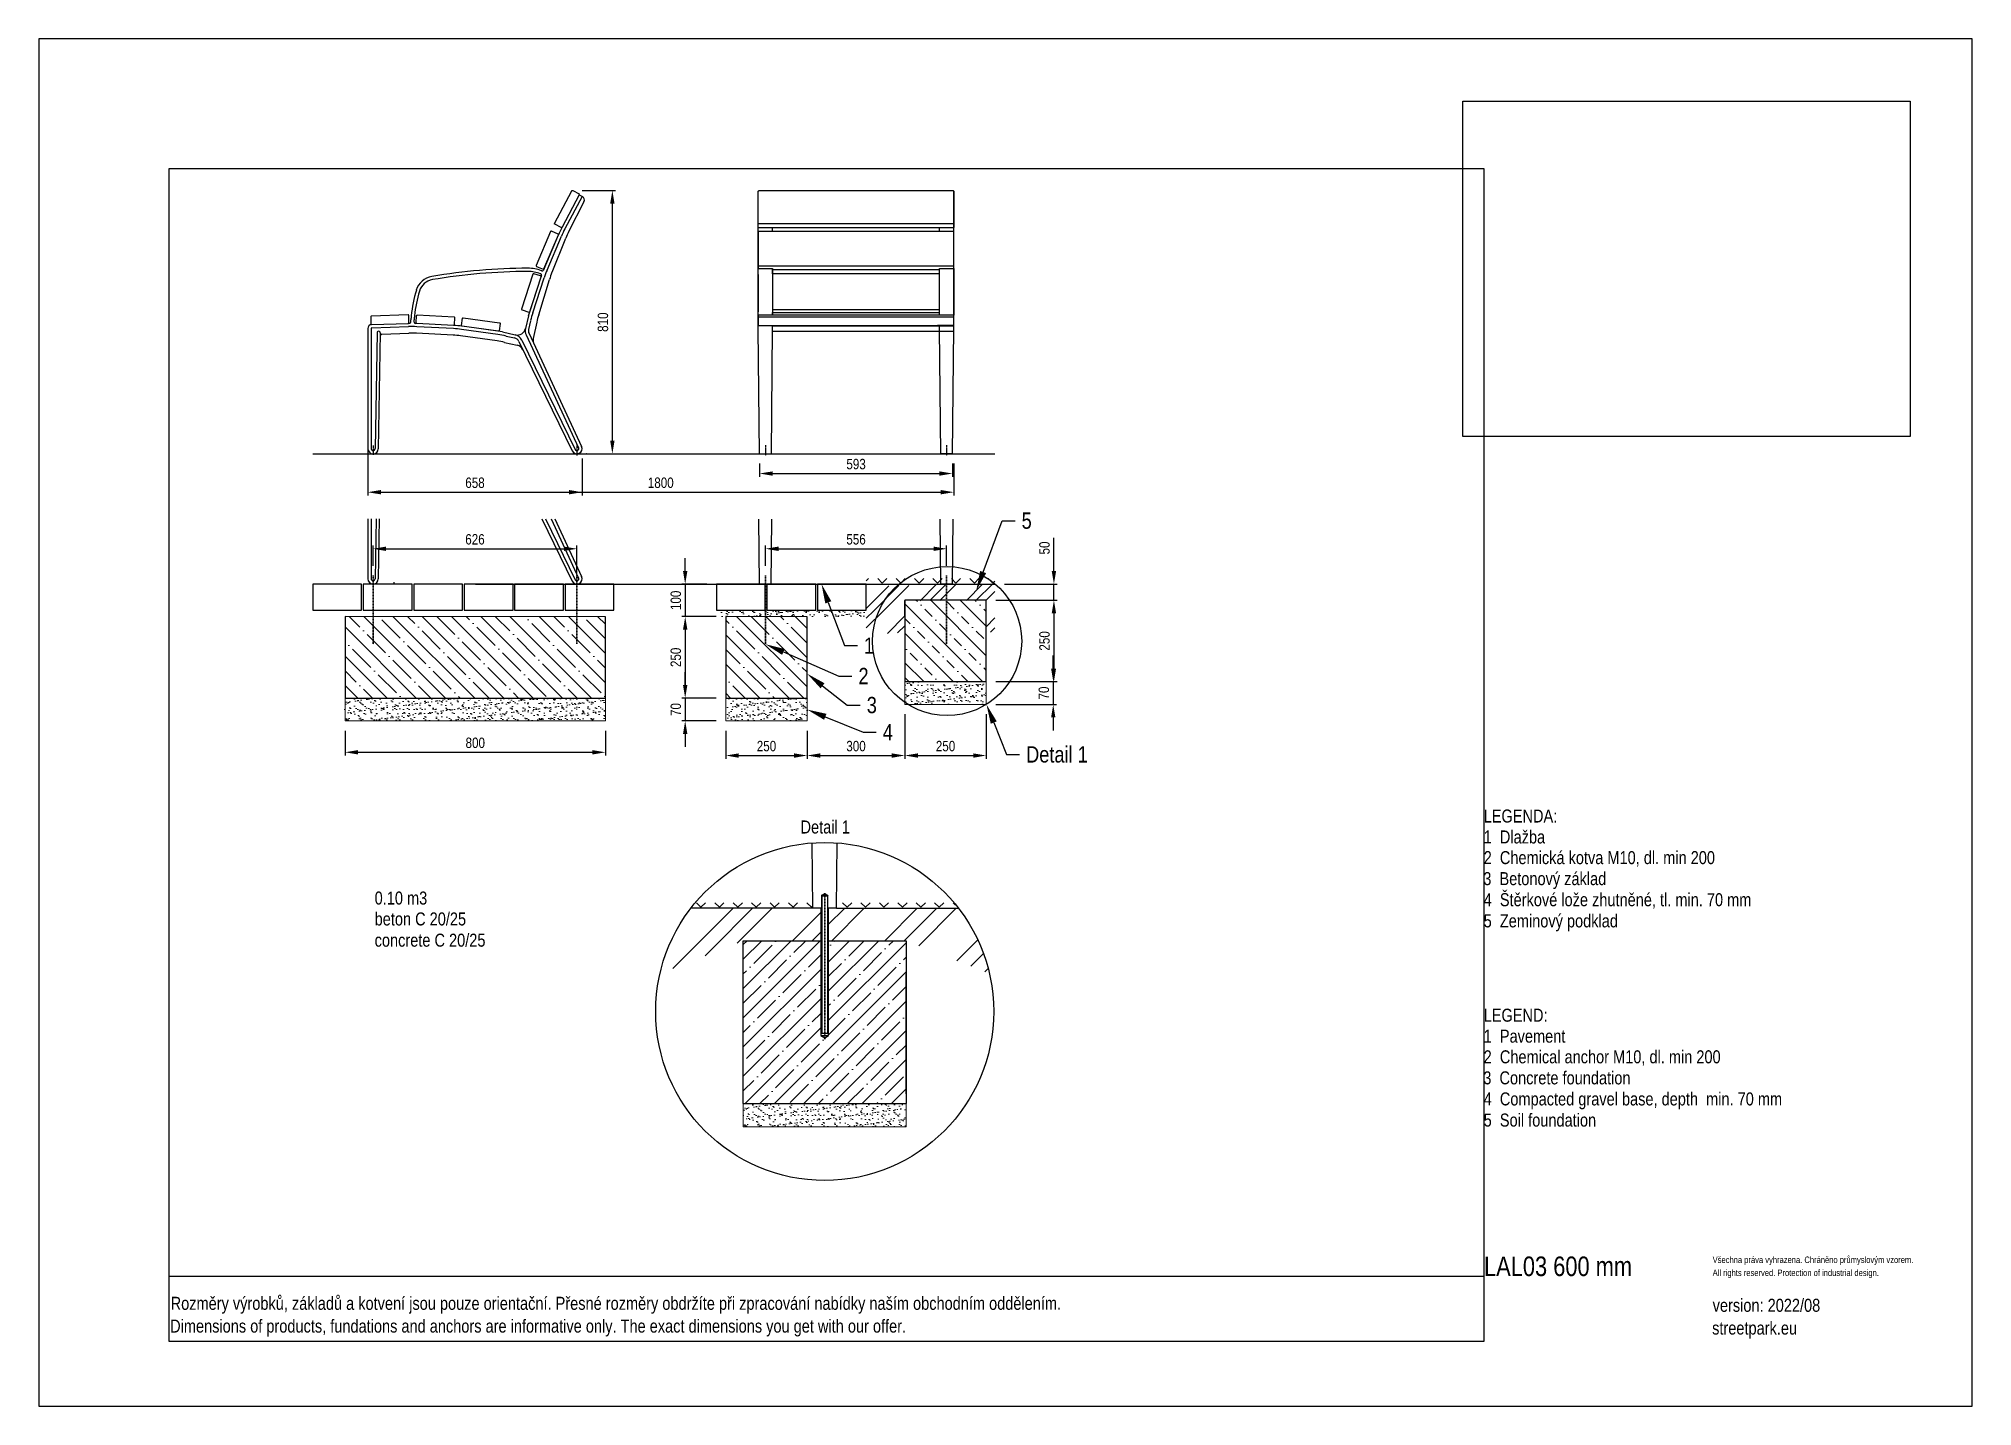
# Model space of a CAD drawing. Header units: millimetres. Extents: x 11004 to 16944, y 3085 to 7285.
import ezdxf
from ezdxf import colors
from ezdxf.entities.mleader import LeaderData, LeaderLine
from ezdxf.lldxf.tags import DXFTag
from ezdxf.math import Vec2, Vec3

# ---------------------------------------------------------------- set-up
doc = ezdxf.new("R2010")
doc.units = ezdxf.units.MM
doc.header["$LTSCALE"] = 0.3
doc.linetypes.add('DashDot', pattern=[15, 9, -3, 0, -3])
doc.layers.add('Nekreslit', color=6, linetype='Continuous', plot=False)
doc.layers.add('SRAFY', color=251, linetype='Continuous', lineweight=13)
doc.styles.add('SEACAD_Arial', font='arial.ttf', dxfattribs={"width": 0.8})
tags = doc.linetypes.add('HIDDEN2', pattern=[4.7625, 3.175, -1.5875]).pattern_tags.tags
tags[6:7] = [DXFTag(74, 4), DXFTag(75, 0), DXFTag(340, '0'), DXFTag(46, 0.0), DXFTag(50, 0.0), DXFTag(44, 0.0), DXFTag(45, 0.0)]
tags[4:5] = [DXFTag(74, 4), DXFTag(75, 0), DXFTag(340, '0'), DXFTag(46, 0.0), DXFTag(50, 0.0), DXFTag(44, 0.0), DXFTag(45, 0.0)]
doc.dimstyles.new('ISO-25', dxfattribs={"dimtxt": 1.6, "dimasz": 2, "dimexe": 0.5, "dimexo": 1.5, "dimtad": 1, "dimdec": 0, "dimtxsty": 'SEACAD_Arial', "dimcen": 2, "dimadec": 0, "dimazin": 0, "dimtfac": 1, "dimtdec": 0, "dimtmove": 0, "dimatfit": 3, "dimfxl": 1, "dimarcsym": 0})
picture_1 = doc.add_image_def('image1.jpg', size_in_pixel=(1600, 1200))

msp = doc.modelspace()

# ---------------------------------------------------------------- texts
at = {"style": 'SEACAD_Arial', "width": 0.8}
for s, height, p in [('LEGENDA:', 40, (15443.3, 4878.1)), ('1  Dlažba', 40, (15443.3, 4813.8)), ('2  Chemická kotva M10, dl. min 200', 40, (15443.3, 4750.3)), ('3  Betonový základ', 40, (15442.2, 4685.8)), ('0.10 m3', 40, (12036.5, 4626.2)), ('4  Štěrkové lože zhutněné, tl. min. 70 mm', 40, (15443.3, 4621.1)), ('beton C 20/25', 40, (12036.5, 4562)), ('5  Zeminový podklad', 40, (15443.3, 4556.1)), ('concrete C 20/25', 40, (12036.5, 4496.8)), ('LEGEND:', 40, (15443.3, 4266.4)), ('1  Pavement', 40, (15443.3, 4202.1)), ('2  Chemical anchor M10, dl. min 200', 40, (15443.3, 4138.6)), ('3  Concrete foundation', 40, (15442.2, 4074)), ('4  Compacted gravel base, depth  min. 70 mm', 40, (15443.3, 4009.3)), ('5  Soil foundation', 40, (15443.3, 3944.3)), ('LAL03 600 mm ', 60, (15444.4, 3485.3)), ('Všechna práva vyhrazena. Chráněno průmyslovým vzorem.', 20, (16146.7, 3525.3)), ('All rights reserved. Protection of industrial design.', 20, (16146.7, 3485.3)), ('Rozměry výrobků, základů a kotvení jsou pouze orientační. Přesné rozměry obdržíte při zpracování nabídky naším obchodním oddělením.', 39.9982, (11409.8, 3381.6)), ('version: 2022/08', 40, (16146.7, 3375.5)), ('Dimensions of products, fundations and anchors are informative only. The exact dimensions you get with our offer.', 39.9982, (11408.2, 3311.7)), ('streetpark.eu', 40, (16145.1, 3305.6))]:
    msp.add_text(s, height=height, dxfattribs=at).set_placement(p)
at = {"insert": (13344.8, 4884.4), "char_height": 40, "attachment_point": 1, "style": 'SEACAD_Arial'}
msp.add_mtext_dynamic_manual_height_columns('Detail 1', width=226.121, gutter_width=200, heights=[0], dxfattribs=at)

# ---------------------------------------------------------------- blocks, each defined once
blk = doc.blocks.new('*D135')
at = {"color": 0, "lineweight": -2, "transparency": 16777216}
for p, q in [((12031.6, 5666.5), (12031.6, 5728.8)), ((12071.6, 5718.8), (12617.7, 5718.8)), ((12657.7, 5640.4), (12657.7, 5728.8))]:
    blk.add_line(p, q, dxfattribs=at)
at = {"color": 0, "transparency": 16777216}
for points in [[(12071.6, 5725.5), (12071.6, 5712.1), (12031.6, 5718.8)], [(12617.7, 5725.5), (12617.7, 5712.1), (12657.7, 5718.8)]]:
    blk.add_solid(points, dxfattribs=at)
at = {"layer": 'Defpoints', "color": 0, "transparency": 16777216}
for p in [(12657.7, 5718.8), (12031.6, 5636.5), (12657.7, 5610.4)]:
    blk.add_point(p, dxfattribs=at)
at = {"color": 0, "transparency": 16777216, "insert": (12344.7, 5747.6), "char_height": 32, "attachment_point": 5, "style": 'SEACAD_Arial'}
blk.add_mtext('626', dxfattribs=at)
blk = doc.blocks.new('*D136')
at = {"color": 0, "lineweight": -2, "transparency": 16777216}
for p, q in [((11945.6, 5160.1), (11945.6, 5083.8)), ((12745.6, 5160.1), (12745.6, 5083.8)), ((11985.6, 5093.8), (12705.6, 5093.8))]:
    blk.add_line(p, q, dxfattribs=at)
at = {"color": 0, "transparency": 16777216}
for points in [[(11985.6, 5100.5), (11985.6, 5087.1), (11945.6, 5093.8)], [(12705.6, 5100.5), (12705.6, 5087.1), (12745.6, 5093.8)]]:
    blk.add_solid(points, dxfattribs=at)
at = {"layer": 'Defpoints', "color": 0, "transparency": 16777216}
for p in [(11945.6, 5190.1), (12745.6, 5190.1), (12745.6, 5093.8)]:
    blk.add_point(p, dxfattribs=at)
at = {"color": 0, "transparency": 16777216, "insert": (12345.6, 5122.7), "char_height": 32, "attachment_point": 5, "style": 'SEACAD_Arial'}
blk.add_mtext('800', dxfattribs=at)
blk = doc.blocks.new('*D128')
at = {"color": 0, "lineweight": -2, "transparency": 16777216}
for p, q in [((12015.6, 6036.4), (12015.6, 5882.5)), ((12673.7, 5996.4), (12673.7, 5882.5)), ((12055.6, 5892.5), (12633.7, 5892.5))]:
    blk.add_line(p, q, dxfattribs=at)
at = {"color": 0, "transparency": 16777216}
for points in [[(12055.6, 5899.2), (12055.6, 5885.9), (12015.6, 5892.5)], [(12633.7, 5899.2), (12633.7, 5885.9), (12673.7, 5892.5)]]:
    blk.add_solid(points, dxfattribs=at)
at = {"layer": 'Defpoints', "color": 0, "transparency": 16777216}
for p in [(12015.6, 6066.4), (12673.7, 6026.4), (12673.7, 5892.5)]:
    blk.add_point(p, dxfattribs=at)
at = {"color": 0, "transparency": 16777216, "insert": (12344.7, 5921.4), "char_height": 32, "attachment_point": 5, "style": 'SEACAD_Arial'}
blk.add_mtext('658', dxfattribs=at)
blk = doc.blocks.new('*D137')
at = {"color": 0, "lineweight": -2, "transparency": 16777216}
for p, q in [((13237.1, 5666.5), (13237.1, 5728.8)), ((13277.1, 5718.8), (13753.5, 5718.8)), ((13793.5, 5666.5), (13793.5, 5728.8))]:
    blk.add_line(p, q, dxfattribs=at)
at = {"color": 0, "transparency": 16777216}
for points in [[(13277.1, 5725.5), (13277.1, 5712.1), (13237.1, 5718.8)], [(13753.5, 5725.5), (13753.5, 5712.1), (13793.5, 5718.8)]]:
    blk.add_solid(points, dxfattribs=at)
at = {"layer": 'Defpoints', "color": 0, "transparency": 16777216}
for p in [(13793.5, 5718.8), (13237.1, 5636.5), (13793.5, 5636.5)]:
    blk.add_point(p, dxfattribs=at)
at = {"color": 0, "transparency": 16777216, "insert": (13515.3, 5747.6), "char_height": 32, "attachment_point": 5, "style": 'SEACAD_Arial'}
blk.add_mtext('556', dxfattribs=at)
blk = doc.blocks.new('*D138')
at = {"color": 0, "lineweight": -2, "transparency": 16777216}
for p, q in [((13947.2, 5560.8), (14133.1, 5560.8)), ((14123.1, 5520.8), (14123.1, 5350.8)), ((13945.1, 5310.8), (14133.1, 5310.8))]:
    blk.add_line(p, q, dxfattribs=at)
at = {"color": 0, "transparency": 16777216}
for points in [[(14116.4, 5520.8), (14129.8, 5520.8), (14123.1, 5560.8)], [(14116.4, 5350.8), (14129.8, 5350.8), (14123.1, 5310.8)]]:
    blk.add_solid(points, dxfattribs=at)
at = {"layer": 'Defpoints', "color": 0, "transparency": 16777216}
for p in [(13917.2, 5560.8), (13915.1, 5310.8), (14123.1, 5310.8)]:
    blk.add_point(p, dxfattribs=at)
at = {"color": 0, "transparency": 16777216, "insert": (14094.3, 5435.8), "char_height": 32, "attachment_point": 5, "rotation": 90, "style": 'SEACAD_Arial'}
blk.add_mtext('250', dxfattribs=at)
blk = doc.blocks.new('*D139')
at = {"color": 0, "lineweight": -2, "transparency": 16777216}
for p, q in [((14121.1, 5350.8), (14121.1, 5390.8)), ((13945.1, 5310.8), (14131.1, 5310.8)), ((14121.1, 5310.8), (14121.1, 5240.8)), ((13945.1, 5240.8), (14131.1, 5240.8)), ((14121.1, 5200.8), (14121.1, 5160.8))]:
    blk.add_line(p, q, dxfattribs=at)
at = {"color": 0, "transparency": 16777216}
for points in [[(14114.4, 5350.8), (14127.8, 5350.8), (14121.1, 5310.8)], [(14114.4, 5200.8), (14127.8, 5200.8), (14121.1, 5240.8)]]:
    blk.add_solid(points, dxfattribs=at)
at = {"layer": 'Defpoints', "color": 0, "transparency": 16777216}
for p in [(13915.1, 5310.8), (13915.1, 5240.8), (14121.1, 5240.8)]:
    blk.add_point(p, dxfattribs=at)
at = {"color": 0, "transparency": 16777216, "insert": (14092.3, 5275.8), "char_height": 32, "attachment_point": 5, "rotation": 90, "style": 'SEACAD_Arial'}
blk.add_mtext('70', dxfattribs=at)
blk = doc.blocks.new('*D140')
at = {"color": 0, "lineweight": -2, "transparency": 16777216}
for p, q in [((13115.2, 5160.1), (13115.2, 5073.8)), ((13365.2, 5160.1), (13365.2, 5073.8)), ((13155.2, 5083.8), (13325.2, 5083.8))]:
    blk.add_line(p, q, dxfattribs=at)
at = {"color": 0, "transparency": 16777216}
for points in [[(13155.2, 5090.5), (13155.2, 5077.1), (13115.2, 5083.8)], [(13325.2, 5090.5), (13325.2, 5077.1), (13365.2, 5083.8)]]:
    blk.add_solid(points, dxfattribs=at)
at = {"layer": 'Defpoints', "color": 0, "transparency": 16777216}
for p in [(13115.2, 5190.1), (13365.2, 5190.1), (13365.2, 5083.8)]:
    blk.add_point(p, dxfattribs=at)
at = {"color": 0, "transparency": 16777216, "insert": (13240.2, 5112.7), "char_height": 32, "attachment_point": 5, "style": 'SEACAD_Arial'}
blk.add_mtext('250', dxfattribs=at)
blk = doc.blocks.new('*D141')
at = {"color": 0, "lineweight": -2, "transparency": 16777216}
for p, q in [((13915.1, 5210.8), (13915.1, 5073.8)), ((13665.2, 5160.1), (13665.2, 5073.8)), ((13705.2, 5083.8), (13875.1, 5083.8))]:
    blk.add_line(p, q, dxfattribs=at)
at = {"color": 0, "transparency": 16777216}
for points in [[(13705.2, 5090.5), (13705.2, 5077.1), (13665.2, 5083.8)], [(13875.1, 5090.5), (13875.1, 5077.1), (13915.1, 5083.8)]]:
    blk.add_solid(points, dxfattribs=at)
at = {"layer": 'Defpoints', "color": 0, "transparency": 16777216}
for p in [(13915.1, 5240.8), (13665.2, 5190.1), (13915.1, 5083.8)]:
    blk.add_point(p, dxfattribs=at)
at = {"color": 0, "transparency": 16777216, "insert": (13790.2, 5112.7), "char_height": 32, "attachment_point": 5, "style": 'SEACAD_Arial'}
blk.add_mtext('250', dxfattribs=at)
blk = doc.blocks.new('*D142')
at = {"color": 0, "lineweight": -2, "transparency": 16777216}
for p, q in [((13665.2, 5210.8), (13665.2, 5073.8)), ((13365.2, 5160.1), (13365.2, 5073.8)), ((13405.2, 5083.8), (13625.2, 5083.8))]:
    blk.add_line(p, q, dxfattribs=at)
at = {"color": 0, "transparency": 16777216}
for points in [[(13405.2, 5090.5), (13405.2, 5077.1), (13365.2, 5083.8)], [(13625.2, 5090.5), (13625.2, 5077.1), (13665.2, 5083.8)]]:
    blk.add_solid(points, dxfattribs=at)
at = {"layer": 'Defpoints', "color": 0, "transparency": 16777216}
for p in [(13665.2, 5240.8), (13365.2, 5190.1), (13665.2, 5083.8)]:
    blk.add_point(p, dxfattribs=at)
at = {"color": 0, "transparency": 16777216, "insert": (13515.2, 5112.7), "char_height": 32, "attachment_point": 5, "style": 'SEACAD_Arial'}
blk.add_mtext('300', dxfattribs=at)
blk = doc.blocks.new('*D143')
at = {"color": 0, "lineweight": -2, "transparency": 16777216}
for p, q in [((14123.1, 5650.4), (14123.1, 5752)), ((13971.6, 5610.4), (14133.1, 5610.4)), ((14123.1, 5560.8), (14123.1, 5610.4)), ((13945.2, 5560.8), (14133.1, 5560.8)), ((14123.1, 5520.8), (14123.1, 5480.8))]:
    blk.add_line(p, q, dxfattribs=at)
at = {"color": 0, "transparency": 16777216}
for points in [[(14116.4, 5650.4), (14129.8, 5650.4), (14123.1, 5610.4)], [(14116.4, 5520.8), (14129.8, 5520.8), (14123.1, 5560.8)]]:
    blk.add_solid(points, dxfattribs=at)
at = {"layer": 'Defpoints', "color": 0, "transparency": 16777216}
for p in [(13941.6, 5610.4), (14123.1, 5610.4), (13915.2, 5560.8)]:
    blk.add_point(p, dxfattribs=at)
at = {"color": 0, "transparency": 16777216, "insert": (14094.3, 5721.2), "char_height": 32, "attachment_point": 5, "rotation": 90, "style": 'SEACAD_Arial'}
blk.add_mtext('50', dxfattribs=at)
blk = doc.blocks.new('*D144')
at = {"color": 0, "lineweight": -2, "transparency": 16777216}
for p, q in [((12015.1, 5980.4), (12015.1, 5882.5)), ((13815.6, 5980.4), (13815.6, 5882.5)), ((12055.1, 5892.5), (13775.6, 5892.5))]:
    blk.add_line(p, q, dxfattribs=at)
at = {"color": 0, "transparency": 16777216}
for points in [[(12055.1, 5899.2), (12055.1, 5885.9), (12015.1, 5892.5)], [(13775.6, 5899.2), (13775.6, 5885.9), (13815.6, 5892.5)]]:
    blk.add_solid(points, dxfattribs=at)
at = {"layer": 'Defpoints', "color": 0, "transparency": 16777216}
for p in [(12015.1, 6010.4), (13815.6, 6010.4), (13815.6, 5892.5)]:
    blk.add_point(p, dxfattribs=at)
at = {"color": 0, "transparency": 16777216, "insert": (12915.4, 5921.4), "char_height": 32, "attachment_point": 5, "style": 'SEACAD_Arial'}
blk.add_mtext('1800', dxfattribs=at)
blk = doc.blocks.new('*D170')
at = {"color": 0, "lineweight": -2, "transparency": 16777216}
for p, q in [((12673.9, 6819), (12776.8, 6819)), ((12766.8, 6050.4), (12766.8, 6779)), ((12687.6, 6010.4), (12776.8, 6010.4))]:
    blk.add_line(p, q, dxfattribs=at)
at = {"color": 0, "transparency": 16777216}
for points in [[(12760.1, 6779), (12773.4, 6779), (12766.8, 6819)], [(12760.1, 6050.4), (12773.4, 6050.4), (12766.8, 6010.4)]]:
    blk.add_solid(points, dxfattribs=at)
at = {"layer": 'Defpoints', "color": 0, "transparency": 16777216}
for p in [(12643.9, 6819), (12766.8, 6819), (12657.6, 6010.4)]:
    blk.add_point(p, dxfattribs=at)
at = {"color": 0, "transparency": 16777216, "insert": (12737.9, 6414.7), "char_height": 32, "attachment_point": 5, "rotation": 90, "style": 'SEACAD_Arial'}
blk.add_mtext('810', dxfattribs=at)
blk = doc.blocks.new('*D171')
at = {"color": 0, "lineweight": -2, "transparency": 16777216}
for p, q in [((13219.1, 5980.4), (13219.1, 5939.9)), ((13259.1, 5949.9), (13771.6, 5949.9)), ((13811.6, 5980.4), (13811.6, 5939.9))]:
    blk.add_line(p, q, dxfattribs=at)
at = {"color": 0, "transparency": 16777216}
for points in [[(13259.1, 5956.5), (13259.1, 5943.2), (13219.1, 5949.9)], [(13771.6, 5956.5), (13771.6, 5943.2), (13811.6, 5949.9)]]:
    blk.add_solid(points, dxfattribs=at)
at = {"layer": 'Defpoints', "color": 0, "transparency": 16777216}
for p in [(13219.1, 6010.4), (13811.6, 6010.4), (13811.6, 5949.9)]:
    blk.add_point(p, dxfattribs=at)
at = {"color": 0, "transparency": 16777216, "insert": (13515.4, 5978.7), "char_height": 32, "attachment_point": 5, "style": 'SEACAD_Arial'}
blk.add_mtext('593', dxfattribs=at)
blk = doc.blocks.new('*D172')
at = {"color": 0, "lineweight": -2, "transparency": 16777216}
for p, q in [((12990.5, 5650.4), (12990.5, 5690.4)), ((13056.6, 5610.4), (12980.5, 5610.4)), ((12990.5, 5610.4), (12990.5, 5510.4)), ((13085.2, 5510.4), (12980.5, 5510.4)), ((12990.5, 5470.4), (12990.5, 5430.4))]:
    blk.add_line(p, q, dxfattribs=at)
at = {"color": 0, "transparency": 16777216}
for points in [[(12983.8, 5650.4), (12997.2, 5650.4), (12990.5, 5610.4)], [(12983.8, 5470.4), (12997.2, 5470.4), (12990.5, 5510.4)]]:
    blk.add_solid(points, dxfattribs=at)
at = {"layer": 'Defpoints', "color": 0, "transparency": 16777216}
for p in [(13086.6, 5610.4), (12990.5, 5510.4), (13115.2, 5510.4)]:
    blk.add_point(p, dxfattribs=at)
at = {"color": 0, "transparency": 16777216, "insert": (12961.7, 5560.4), "char_height": 32, "attachment_point": 5, "rotation": 90, "style": 'SEACAD_Arial'}
blk.add_mtext('100', dxfattribs=at)
blk = doc.blocks.new('*D173')
at = {"color": 0, "lineweight": -2, "transparency": 16777216}
for p, q in [((13085.2, 5510.4), (12980.5, 5510.4)), ((12990.5, 5470.4), (12990.5, 5300.1)), ((13085.2, 5260.1), (12980.5, 5260.1))]:
    blk.add_line(p, q, dxfattribs=at)
at = {"color": 0, "transparency": 16777216}
for points in [[(12983.8, 5470.4), (12997.2, 5470.4), (12990.5, 5510.4)], [(12983.8, 5300.1), (12997.2, 5300.1), (12990.5, 5260.1)]]:
    blk.add_solid(points, dxfattribs=at)
at = {"layer": 'Defpoints', "color": 0, "transparency": 16777216}
for p in [(13115.2, 5510.4), (12990.5, 5260.1), (13115.2, 5260.1)]:
    blk.add_point(p, dxfattribs=at)
at = {"color": 0, "transparency": 16777216, "insert": (12961.7, 5385.3), "char_height": 32, "attachment_point": 5, "rotation": 90, "style": 'SEACAD_Arial'}
blk.add_mtext('250', dxfattribs=at)
blk = doc.blocks.new('*D174')
at = {"color": 0, "lineweight": -2, "transparency": 16777216}
for p, q in [((12990.5, 5300.1), (12990.5, 5340.1)), ((13085.2, 5260.1), (12980.5, 5260.1)), ((12990.5, 5260.1), (12990.5, 5190.1)), ((13085.2, 5190.1), (12980.5, 5190.1)), ((12990.5, 5150.1), (12990.5, 5110.1))]:
    blk.add_line(p, q, dxfattribs=at)
at = {"color": 0, "transparency": 16777216}
for points in [[(12983.8, 5300.1), (12997.2, 5300.1), (12990.5, 5260.1)], [(12983.8, 5150.1), (12997.2, 5150.1), (12990.5, 5190.1)]]:
    blk.add_solid(points, dxfattribs=at)
at = {"layer": 'Defpoints', "color": 0, "transparency": 16777216}
for p in [(13115.2, 5260.1), (12990.5, 5190.1), (13115.2, 5190.1)]:
    blk.add_point(p, dxfattribs=at)
at = {"color": 0, "transparency": 16777216, "insert": (12961.7, 5225.1), "char_height": 32, "attachment_point": 5, "rotation": 90, "style": 'SEACAD_Arial'}
blk.add_mtext('70', dxfattribs=at)

# ---------------------------------------------------------------- dimensions: what is measured, and where the dimension line sits
for base, p1, p2, override, picture, middle in [((12766.8, 6819), (12657.6, 6010.4), (12643.9, 6819), {"dimrnd": 10}, '*D170', (12737.9, 6414.7)), ((14123.1, 5310.8), (13917.2, 5560.8), (13915.1, 5310.8), {"dimscale": 0}, '*D138', (14094.3, 5435.8)), ((14121.1, 5240.8), (13915.1, 5310.8), (13915.1, 5240.8), {"dimscale": 0, "dimtmove": 1}, '*D139', (14092.3, 5275.8))]:
    dim = msp.add_linear_dim(base=base, p1=p1, p2=p2, angle=90, dimstyle='ISO-25', override=override)
    dim.commit()
    dim.dimension.update_dxf_attribs({"geometry": picture, "text_midpoint": middle})
for base, p1, p2, picture, middle in [((12673.7, 5892.5), (12015.6, 6066.4), (12673.7, 6026.4), '*D128', (12344.7, 5921.4)), ((13811.6426, 5949.8696), (13219.1253, 6010.4477), (13811.6426, 6010.4477), '*D171', (13515.3839, 5978.7189))]:
    dim = msp.add_linear_dim(base=base, p1=p1, p2=p2, dimstyle='ISO-25')
    dim.commit()
    dim.dimension.update_dxf_attribs({"geometry": picture, "text_midpoint": middle})
for base, p1, p2, override, picture, middle in [((13815.6426, 5892.5289), (12015.1253, 6010.4477), (13815.6426, 6010.4477), {"dimrnd": 10}, '*D144', (12915.3839, 5921.3672)), ((12657.7, 5718.8), (12031.6, 5636.5), (12657.7, 5610.4), {"dimscale": 0}, '*D135', (12344.7, 5747.6)), ((13793.5, 5718.8), (13237.1, 5636.5), (13793.5, 5636.5), {"dimscale": 0}, '*D137', (13515.3, 5747.6)), ((13665.2, 5083.8), (13365.2, 5190.1), (13665.2, 5240.8), {"dimscale": 0, "dimtix": 0, "dimtofl": 1, "dimtmove": 0, "dimatfit": 3}, '*D142', (13515.2, 5112.7)), ((13915.1, 5083.8), (13665.2, 5190.1), (13915.1, 5240.8), {"dimscale": 0, "dimtix": 0, "dimtofl": 1, "dimtmove": 0, "dimatfit": 3}, '*D141', (13790.2, 5112.7)), ((12745.6, 5093.8), (11945.6, 5190.1), (12745.6, 5190.1), {"dimscale": 0, "dimtix": 0, "dimtofl": 1, "dimtmove": 0, "dimatfit": 3}, '*D136', (12345.6, 5122.7)), ((13365.2, 5083.8), (13115.2, 5190.1), (13365.2, 5190.1), {"dimscale": 0, "dimtix": 0, "dimtofl": 1, "dimtmove": 0, "dimatfit": 3}, '*D140', (13240.2, 5112.7))]:
    dim = msp.add_linear_dim(base=base, p1=p1, p2=p2, dimstyle='ISO-25', override=override)
    dim.commit()
    dim.dimension.update_dxf_attribs({"geometry": picture, "text_midpoint": middle})
for base, p1, p2, picture, middle in [((14123.1, 5610.4), (13915.2, 5560.8), (13941.6, 5610.4), '*D143', (14094.3, 5721.2)), ((12990.5, 5510.4), (13086.6, 5610.4), (13115.2, 5510.4), '*D172', (12961.7, 5560.4)), ((12990.5, 5260.1), (13115.2, 5510.4), (13115.2, 5260.1), '*D173', (12961.7, 5385.3)), ((12990.5, 5190.1), (13115.2, 5260.1), (13115.2, 5190.1), '*D174', (12961.7, 5225.1))]:
    dim = msp.add_linear_dim(base=base, p1=p1, p2=p2, angle=90, dimstyle='ISO-25')
    dim.commit()
    dim.dimension.update_dxf_attribs({"geometry": picture, "text_midpoint": middle})

# ---------------------------------------------------------------- hatches: boundary and pattern name
at = {"layer": 'SRAFY'}
h = msp.add_hatch(dxfattribs=at)
h.set_pattern_fill('TERACO', color=256, scale=20)
h.set_pattern_definition([(45, (6751.175, 295.79), (-28.28427, 28.28427), [20, -20]), (135, (6807.744, 295.79), (-28.28427, -28.28427), [20, -20])])
h.paths.add_polyline_path([(13546.6, 5610.4), (13546.6, 5633.5), (13941.6, 5633.5), (13941.6, 5610.5)])
h = msp.add_hatch(dxfattribs=at)
h.set_pattern_fill('GOST_GROUND', color=256, scale=10)
h.set_pattern_definition([(45, (6751.18, 295.79), (141.4214, -9e-15), [200]), (45, (6781.18, 295.79), (141.4214, -9e-15), [200]), (45, (6811.18, 295.79), (141.4214, -9e-15), [200])])
h.paths.add_polyline_path([(13664.4, 5461.1), (13546.6, 5456.6), (13546.6, 5604.3), (13941.6, 5610.4), (13941.6, 5463), (13914.5, 5463), (13915.8, 5560.8), (13665.8, 5559.1)])
h = msp.add_hatch(dxfattribs=at)
h.set_pattern_fill('AR-SAND', color=256, scale=0.5)
h.set_pattern_definition([(37.5, (6551.175, 295.79), (-0.800016, 24.47066), [0, -19.304, 0, -21.59, 0, -20.6375]), (7.5, (6551.175, 295.79), (22.47616, 35.84126), [0, -10.414, 0, -17.399, 0, -6.6675]), (327.5, (6535.554, 295.79), (39.54962, 0.07186), [0, -6.35, 0, -22.86, 0, -29.845]), (317.5, (6535.554, 295.79), (38.17782, 11.14647), [0, -3.175, 0, -14.986, 0, -17.145])])
h.paths.add_polyline_path([(13086.6, 5530.4), (13086.6, 5510.5), (13117.2, 5510.4), (13237.1, 5510.3), (13237.1, 5530.4)])
h.paths.add_polyline_path([(13546.6, 5510.1), (13546.6, 5530.4), (13237.1, 5530.4), (13237.1, 5510.3), (13367.1, 5510.1)])
h = msp.add_hatch(dxfattribs=at)
h.set_pattern_fill('BETON-PROSTY', color=256, scale=0.8, angle=90)
h.set_pattern_definition([(135, (4946.924, 782.027), (-45.25483, -45.25483), []), (135, (4946.924, 827.28), (-67.88225, -22.6274), [32, -16, 0, -16])])
h.paths.add_polyline_path([(13915.1, 5560.8), (13665.1, 5560.8), (13665.1, 5310.8), (13915.2, 5310.8)])
h = msp.add_hatch(dxfattribs=at)
h.set_pattern_fill('ANSI35', color=256, scale=10, angle=90)
h.set_pattern_definition([(135, (6558.175, 0), (-44.9013, -44.9013), []), (135, (6558.175, 44.9), (-44.9013, -44.9013), [79.375, -15.875, 0, -15.875])])
h.paths.add_polyline_path([(12744.6, 5390.5), (12744.6, 5510.1), (11945.6, 5510.1), (11945.6, 5260.1), (11995.6, 5260.1), (12744.6, 5260.1)])
h = msp.add_hatch(dxfattribs=at)
h.set_pattern_fill('ANSI35', color=256, scale=10, angle=90)
h.set_pattern_definition([(135, (609.175, 0), (-44.90128, -44.90128), []), (135, (609.175, 44.9), (-44.90128, -44.90128), [79.375, -15.875, 0, -15.875])])
h.paths.add_polyline_path([(13365.1, 5390.4), (13365.1, 5510.1), (13115.1, 5510.1), (13115.1, 5260.1), (13365.1, 5260.1)])
h = msp.add_hatch(dxfattribs=at)
h.set_pattern_fill('AR-SAND', color=256, scale=0.5)
h.set_pattern_definition([(37.5, (5542.588, 782.025), (-0.800016, 24.47066), [0, -19.304, 0, -21.59, 0, -20.6375]), (7.5, (5542.588, 782.025), (22.47616, 35.84126), [0, -10.414, 0, -17.399, 0, -6.6675]), (327.5, (5526.967, 782.025), (39.54962, 0.07186), [0, -6.35, 0, -22.86, 0, -29.845]), (317.5, (5526.967, 782.025), (38.17782, 11.14647), [0, -3.175, 0, -14.986, 0, -17.145])])
h.paths.add_polyline_path([(13665.1, 5310.8), (13915.2, 5310.8), (13915.2, 5240.8), (13665.2, 5240.8)])
h = msp.add_hatch(dxfattribs=at)
h.set_pattern_fill('AR-SAND', color=256, scale=0.5)
h.set_pattern_definition([(37.5, (6558.175, 0), (-0.800016, 24.47066), [0, -19.304, 0, -21.59, 0, -20.6375]), (7.5, (6558.175, 0), (22.47616, 35.84126), [0, -10.414, 0, -17.399, 0, -6.6675]), (327.5, (6542.554, 0), (39.54962, 0.07186), [0, -6.35, 0, -22.86, 0, -29.845]), (317.5, (6542.554, 0), (38.17782, 11.14647), [0, -3.175, 0, -14.986, 0, -17.145])])
h.paths.add_polyline_path([(12744.6, 5190.1), (12744.6, 5260.1), (11945, 5260.1), (11945, 5190.1)])
h = msp.add_hatch(dxfattribs=at)
h.set_pattern_fill('AR-SAND', color=256, scale=0.5)
h.set_pattern_definition([(37.5, (609.175, 0), (-0.800016, 24.470662), [0, -19.304, 0, -21.59, 0, -20.6375]), (7.5, (609.175, 0), (22.476164, 35.841255), [0, -10.414, 0, -17.399, 0, -6.6675]), (327.5, (593.554, 0), (39.54962, 0.07186), [0, -6.35, 0, -22.86, 0, -29.845]), (317.5, (593.554, 0), (38.17782, 11.14647), [0, -3.175, 0, -14.986, 0, -17.145])])
h.paths.add_polyline_path([(13365.1, 5190.1), (13365.2, 5260.1), (13336.4, 5260.1), (13115.2, 5260.1), (13115.2, 5190.1)])
h = msp.add_hatch(dxfattribs=at)
h.set_pattern_fill('TERACO', color=256, scale=20)
h.set_pattern_definition([(45, (4723.274, -699.69), (-28.28427, 28.28427), [20, -20]), (135, (4779.843, -699.69), (-28.28427, -28.28427), [20, -20])])
h.paths.add_polyline_path([(13008, 4615), (13008, 4638), (13382.7, 4638), (13382.7, 4615)])
h = msp.add_hatch(dxfattribs=at)
h.set_pattern_fill('TERACO', color=256, scale=20)
h.set_pattern_definition([(45, (5172.4, -699.72), (-28.28427, 28.28427), [20, -20]), (135, (5228.97, -699.72), (-28.28427, -28.28427), [20, -20])])
h.paths.add_polyline_path([(13455.2, 4614.9), (13455.2, 4638), (13820.8, 4638), (13820.8, 4614.9)])
h = msp.add_hatch(dxfattribs=at)
h.set_pattern_fill('GOST_GROUND', color=256, scale=20)
h.set_pattern_definition([(45, (5940, 245.79), (282.8427, -2e-14), [400]), (45, (6000, 245.79), (282.8427, -2e-14), [400]), (45, (6060, 245.79), (282.8427, -2e-14), [400])])
edge = h.paths.add_edge_path()
edge.add_line((13409, 4615), (13387, 4615))
edge.add_line((13387, 4615), (13008, 4615))
edge.add_arc((13419, 4297.8), 519.1, 142.33693, 166.98753)
edge.add_line((12913.2, 4414.7), (13169, 4515.1))
edge.add_line((13169, 4515.1), (13409, 4515.1))
edge.add_line((13409, 4515.1), (13409, 4615))
edge = h.paths.add_edge_path()
edge.add_line((13829.9, 4615), (13451, 4615))
edge.add_line((13451, 4615), (13429, 4615))
edge.add_line((13429, 4615), (13429, 4515.1))
edge.add_line((13429, 4515.1), (13669, 4515.1))
edge.add_line((13669, 4515.1), (13924.8, 4414.7))
edge.add_arc((13419, 4297.8), 519.1, 13.01247, 37.66307)
h = msp.add_hatch(dxfattribs=at)
h.set_pattern_fill('ANSI35', color=256, scale=10)
h.paths.add_polyline_path([(13669, 4515.1), (13431, 4515.1), (13431, 4223.7), (13419, 4216.7), (13407, 4223.7), (13407, 4515.1), (13169, 4515.1), (13169, 4015.1), (13669, 4015.1)])
h = msp.add_hatch(dxfattribs=at)
h.set_pattern_fill('AR-SAND', color=256, scale=0.5)
h.set_pattern_definition([(37.5, (7782.12, -1246.811), (-0.800016, 24.47066), [0, -19.304, 0, -21.59, 0, -20.6375]), (7.5, (7782.12, -1246.81), (22.47616, 35.84126), [0, -10.414, 0, -17.399, 0, -6.6675]), (327.5, (7766.5, -1246.811), (39.54962, 0.07186), [0, -6.35, 0, -22.86, 0, -29.845]), (317.5, (7766.5, -1246.81), (38.17782, 11.14647), [0, -3.175, 0, -14.986, 0, -17.145])])
h.paths.add_polyline_path([(13669, 3943.3), (13669, 4013.3), (13169, 4013.3), (13169, 3943.3)])

# ---------------------------------------------------------------- linework, layer by layer
for p, q in [((12665.2, 6805.8), (12612.1, 6706.1)), ((12673.9, 6801.1), (12620.9, 6701.4)), ((12679.6, 6784.7), (12633.3, 6693.8)), ((12665.1, 6805.7), (12674.5, 6800.7)), ((13215.1, 6394.7), (13215.1, 6816.6)), ((13815.6, 6394.7), (13815.6, 6816.6)), ((13815.6, 6716.8), (13217.1, 6716.8)), ((12556.8, 6578.6), (12600.8, 6682.4)), ((12566, 6574.7), (12610.1, 6678.5)), ((12581.3, 6567.8), (12623.5, 6672.4)), ((13259.1, 6693.5), (13259.1, 6704.5)), ((13771.6, 6693.5), (13771.6, 6704.5)), ((12508.7, 6434.3), (12547.6, 6554.1)), ((12522.3, 6443.7), (12557.1, 6551)), ((12540.4, 6437.7), (12573.4, 6545.6)), ((12546.5, 6563.1), (12545.9, 6563.4)), ((12550.1, 6572.5), (12549.4, 6572.7)), ((13813.6, 6586.7), (13217.1, 6586.7)), ((13259.1, 6563.2), (13259.1, 6576.9)), ((13771.6, 6563.2), (13771.6, 6576.9)), ((12148.1, 6415.2), (12148.1, 6421.5)), ((12158.1, 6415), (12158.1, 6421.9)), ((12508.7, 6434.3), (12499.6, 6394.9)), ((12515.5, 6419.3), (12509.3, 6392.6)), ((13771.6, 6452.8), (13259.1, 6452.8)), ((13259.1, 6436.6), (13259.1, 6444.9)), ((13771.6, 6436.6), (13771.6, 6444.9)), ((12015.6, 6395.1), (12015.6, 6026.4)), ((12025.6, 6395.1), (12025.6, 6026.4)), ((12027.2, 6407.1), (12140, 6411.1)), ((12027.5, 6397.1), (12140.3, 6401.1)), ((12043.8, 6382.1), (12037.6, 6026.3)), ((12053.8, 6381.9), (12047.6, 6026.2)), ((12058.5, 6378.2), (12141, 6381.1)), ((12277.2, 6375), (12164.6, 6380.9)), ((12278.3, 6394.9), (12165.6, 6400.8)), ((12278.8, 6404.9), (12166.2, 6410.8)), ((12412.4, 6357), (12300.7, 6372.7)), ((12415.2, 6376.8), (12303.5, 6392.5)), ((12429.5, 6384.9), (12304.9, 6402.4)), ((12429.5, 6384.9), (12468.2, 6376)), ((12440.1, 6372.2), (12466, 6366.2)), ((12488.4, 6359.9), (12652.3, 6023.8)), ((12501.6, 6375.4), (12663.2, 6029)), ((12510.7, 6379.7), (12672.2, 6033.2)), ((12534.5, 6414.9), (12523.7, 6364.1)), ((13215.1, 6404.4), (13265.1, 6404.4)), ((13219.1, 6010.4), (13215.1, 6394.7)), ((13255.1, 6010.4), (13259.1, 6394.7)), ((13815.6, 6386.3), (13259, 6386.3)), ((13259.1, 6394.7), (13259.1, 6404.4)), ((13815.6, 6402), (13259.1, 6402)), ((13815.6, 6404.4), (13765.6, 6404.4)), ((13771.6, 6394.7), (13771.6, 6404.4)), ((13775.6, 6010.4), (13771.6, 6394.7)), ((13811.6, 6010.4), (13815.6, 6394.7)), ((12435.6, 6352.7), (12474.5, 6343.7)), ((12479.5, 6355.5), (12643.4, 6019.4)), ((13219.1, 6010.4), (13255.1, 6010.4)), ((13811.6, 6010.4), (13775.6, 6010.4)), ((12015.6, 5810.4), (12015.6, 5626.4)), ((12025.6, 5810.4), (12025.6, 5626.4)), ((12040.8, 5810.4), (12037.6, 5626.3)), ((12050.8, 5810.4), (12047.6, 5626.2)), ((12550.2, 5810.4), (12643.4, 5619.4)), ((12561.3, 5810.4), (12652.3, 5623.8)), ((12578.6, 5810.4), (12663.2, 5629)), ((12589.6, 5810.4), (12672.2, 5633.2)), ((13219, 5610.4), (13216.9, 5810)), ((13255, 5610.4), (13257.1, 5810)), ((13775.5, 5610.4), (13773.4, 5810)), ((13811.5, 5610.4), (13813.6, 5810)), ((12346.6, 5610.4), (13941.6, 5610.4)), ((13219, 5610.4), (13255, 5610.4)), ((13811.5, 5610.4), (13775.5, 5610.4)), ((11846.6, 5530.4), (11988.6, 5530.4)), ((13665.1, 5510.1), (13665.1, 5559.8)), ((13383, 4615), (13380.9, 4815.5)), ((13455, 4615), (13457.1, 4815.5)), ((13409, 4654.1), (13419, 4659.8)), ((13410.6, 4655), (13409, 4653.4)), ((13409, 4653.4), (13429, 4653.4)), ((13410.6, 4655), (13410.5, 4229.7)), ((13427.4, 4655), (13410.6, 4655)), ((13419, 4659.8), (13429, 4654.1)), ((13427.4, 4655), (13427.4, 4229.7)), ((13427.4, 4655), (13429, 4653.4)), ((13383, 4615), (13008, 4615)), ((13409, 4615), (13383, 4615)), ((13409, 4231.3), (13409, 4615)), ((13455, 4615), (13429, 4615)), ((13429, 4231.3), (13429, 4615)), ((13455, 4615), (13829.9, 4615)), ((13169, 4414.7), (13169, 4514.5)), ((13407, 4223.7), (13419, 4216.7)), ((13409, 4231.3), (13410.5, 4229.7)), ((13409, 4231.3), (13429, 4231.3)), ((13419, 4216.7), (13431, 4223.7)), ((13429, 4231.3), (13427.4, 4229.7))]:
    msp.add_line(p, q)
at = {"color": 7, "linetype": 'Continuous'}
for p, q in [((11846.6, 6010.4), (12798.6, 6010.4)), ((11886.6, 6010.4), (13941.6, 6010.4)), ((12015.6, 5810.4), (12015.6, 5666.4)), ((12025.6, 5810.4), (12025.6, 5666.4)), ((11996.6, 5610.4), (11846.6, 5610.4)), ((11846.6, 5610.4), (11846.6, 5530.4)), ((11996.6, 5530.4), (11996.6, 5610.4)), ((12151.6, 5610.4), (12001.6, 5610.4)), ((12001.6, 5610.4), (12001.6, 5530.4)), ((12095.6, 5610.4), (12065.6, 5610.4)), ((12095.6, 5616.4), (12095.6, 5610.4)), ((12151.6, 5530.4), (12151.6, 5610.4)), ((12306.6, 5610.4), (12156.6, 5610.4)), ((12156.6, 5610.4), (12156.6, 5530.4)), ((12306.6, 5530.4), (12306.6, 5610.4)), ((12461.6, 5610.4), (12311.6, 5610.4)), ((12311.6, 5610.4), (12311.6, 5530.4)), ((12461.6, 5530.4), (12461.6, 5610.4)), ((12616.6, 5610.4), (12466.6, 5610.4)), ((12466.6, 5610.4), (12466.6, 5530.4)), ((12616.6, 5530.4), (12616.6, 5610.4)), ((12771.6, 5610.4), (12621.6, 5610.4)), ((12621.6, 5610.4), (12621.6, 5530.4)), ((12771.6, 5530.4), (12771.6, 5610.4)), ((13236.6, 5610.4), (13086.6, 5610.4)), ((13086.6, 5610.4), (13086.6, 5530.4)), ((13236.6, 5530.4), (13236.6, 5610.4)), ((13391.6, 5610.4), (13241.6, 5610.4)), ((13241.6, 5610.4), (13241.6, 5530.4)), ((13391.6, 5530.4), (13391.6, 5610.4)), ((13546.6, 5610.4), (13396.6, 5610.4)), ((13396.6, 5610.4), (13396.6, 5530.4)), ((13546.6, 5530.4), (13546.6, 5610.4)), ((11846.6, 5530.4), (11996.6, 5530.4)), ((12001.6, 5530.4), (12151.6, 5530.4)), ((12156.6, 5530.4), (12306.6, 5530.4)), ((12311.6, 5530.4), (12461.6, 5530.4)), ((12466.6, 5530.4), (12616.6, 5530.4)), ((12621.6, 5530.4), (12771.6, 5530.4)), ((13086.6, 5530.4), (13236.6, 5530.4)), ((13241.6, 5530.4), (13391.6, 5530.4)), ((13396.6, 5530.4), (13546.6, 5530.4)), ((13169, 4015.1), (13169, 4515.1)), ((13169, 4515.1), (13409, 4515.1)), ((13429, 4515.1), (13669, 4515.1)), ((13669, 4515.1), (13669, 4015.1)), ((13669, 4293.7), (13669, 4413.7)), ((13669, 4045.4), (13669, 4413.7)), ((13169, 4015.1), (13669, 4015.1))]:
    msp.add_line(p, q, dxfattribs=at)
at = {"color": 7, "linetype": 'DashDot', "ltscale": 0.1}
for p, q in [((12031.7, 6036.4), (12031.7, 6007.3)), ((12657.6, 6036.4), (12657.6, 6005.4))]:
    msp.add_line(p, q, dxfattribs=at)
at = {"linetype": 'DashDot', "ltscale": 0.1}
for p, q in [((13237.1, 6036.5), (13237.1, 6005.5)), ((13793.6, 6036.5), (13793.6, 6005.5))]:
    msp.add_line(p, q, dxfattribs=at)
at = {"linetype": 'DashDot', "lineweight": 30}
for p, q in [((12031.6, 5636.5), (12031.6, 5425.8)), ((12657.7, 5636.4), (12657.7, 5425.8)), ((13237.1, 5636.5), (13237.1, 5425.8)), ((13793.5, 5636.5), (13793.5, 5425.8))]:
    msp.add_line(p, q, dxfattribs=at)
at = {"lineweight": 15}
for p, q in [((13409, 4654.1), (13409, 4615)), ((13429, 4615), (13429, 4654.1))]:
    msp.add_line(p, q, dxfattribs=at)
at = {"color": 7, "linetype": 'DashDot', "lineweight": 30}
msp.add_line((13419, 4212.9), (13419, 4660.8), dxfattribs=at)
at = {"color": 7, "linetype": 'HIDDEN2'}
for p, q in [((13407, 4615), (13407, 4414.7)), ((13431, 4414.7), (13431, 4615)), ((13407, 4414.7), (13407, 4223.7)), ((13431, 4223.7), (13431, 4414.7)), ((13407, 4223.7), (13431, 4223.7)), ((13427.4, 4229.7), (13410.5, 4229.7))]:
    msp.add_line(p, q, dxfattribs=at)
for points in [[(12665.1, 6805.7), (12612.1, 6706, -0.414214), (12609.4, 6705.1), (12589.9, 6715.5, -0.414214), (12589.1, 6718.2), (12642.2, 6818, -0.414214), (12644.9, 6818.8), (12664.3, 6808.5, -0.414214)], [(13217.1, 6818.6), (13813.6, 6818.6, -0.414214), (13815.6, 6816.6), (13815.6, 6706.5, -0.414214), (13813.6, 6704.5), (13217.1, 6704.5, -0.414214), (13215.1, 6706.5), (13215.1, 6816.6, -0.414214)], [(12556.7, 6578.5), (12600.9, 6682.5, 0.414214), (12599.8, 6685.2), (12579.6, 6693.7, 0.414214), (12577, 6692.7), (12532.8, 6588.7, 0.414214), (12533.9, 6586), (12554.1, 6577.5, 0.414214)], [(12512.7, 6446.7), (12547.6, 6554.2, 0.414214), (12546.4, 6556.7), (12525.4, 6563.5, 0.414214), (12522.9, 6562.2), (12488, 6454.7, 0.414214), (12489.3, 6452.2), (12510.2, 6445.4, 0.414214)], [(12027.2, 6407.1), (12140.1, 6411.1, 0.414214), (12142, 6413.1), (12141.3, 6435.1, 0.414214), (12139.2, 6437), (12026.3, 6433.1, 0.414214), (12024.3, 6431), (12025.1, 6409, 0.414214)], [(12278.9, 6404.9), (12166.1, 6410.8, -0.414214), (12164.2, 6412.9), (12165.3, 6434.9, -0.414214), (12167.4, 6436.8), (12280.3, 6430.9, -0.414214), (12282.2, 6428.8), (12281, 6406.8, -0.414214)], [(12416.7, 6386.7), (12304.8, 6402.4, -0.414214), (12303.1, 6404.7), (12306.1, 6426.5, -0.414214), (12308.4, 6428.2), (12420.3, 6412.4, -0.414214), (12422, 6410.2), (12418.9, 6388.4, -0.414214)], [(13217.1, 6404.4), (13813.6, 6404.4, 0.414214), (13815.6, 6406.4), (13815.6, 6428.4, 0.414214), (13813.6, 6430.4), (13217.1, 6430.4, 0.414214), (13215.1, 6428.4), (13215.1, 6406.4, 0.414214)]]:
    msp.add_lwpolyline(points, format="xyb", close=True)
for points in [[(13815.6, 6578.9), (13815.6, 6691.5, 0.414214), (13813.6, 6693.5), (13217.1, 6693.5, 0.414214), (13215.1, 6691.5), (13215.1, 6578.9)], [(13815.6, 6428.4), (13815.6, 6434.6, 0.414214), (13813.6, 6436.6), (13217.1, 6436.6, 0.414214), (13215.1, 6434.6), (13215.1, 6428.4)]]:
    msp.add_lwpolyline(points, format="xyb")
for points in [[(13259.1, 6436.6), (13215.1, 6436.6), (13215.1, 6579.9), (13259.1, 6579.9)], [(13815.6, 6436.6), (13771.6, 6436.6), (13771.6, 6579.9), (13815.6, 6579.9)], [(13665.1, 5310.8), (13915.2, 5310.8), (13915.2, 5560.8), (13665.1, 5560.8)], [(11945.6, 5260.1), (12745.6, 5260.1), (12745.6, 5510.1), (11945.6, 5510.4)], [(13115.2, 5260.1), (13365.2, 5260.1), (13365.1, 5510.1), (13115.2, 5510.4)]]:
    msp.add_lwpolyline(points, close=True)
for points in [[(13215.1, 6561.2), (13215.1, 6446.9)], [(13259.1, 6576.9), (13771.6, 6576.9)], [(13771.6, 6563.2), (13259.1, 6563.2)], [(13815.6, 6446.9), (13815.6, 6561.2)], [(13259.1, 6444.9), (13771.6, 6444.9)]]:
    msp.add_lwpolyline(points)
at = {"color": 7, "linetype": 'Continuous'}
for centre, radius in [((12687.8, 6010.4), 0.01), ((12080.6, 5610.4), 0.01), ((12596.6, 5610.4), 0.01), ((13797.1, 5610.5), 0.01), ((13941.6, 5610.4), 0.01), ((13941.6, 5610.4), 0.01), ((11988.6, 5260.1), 0.01), ((12688.6, 5260.1), 0.01), ((13367.2, 5260.1), 0.01), ((13667.2, 5260.1), 0.01), ((13667.2, 5260.1), 0.01), ((13419, 4297.8), 519.1)]:
    msp.add_circle(centre, radius, dxfattribs=at)
msp.add_circle((13795.1, 5435.4), 229)
for centre, radius, start, end in [((12668.9, 6790.2), 12, 333, 62), ((12877, 6565.2), 300, 152, 157), ((12877, 6565.2), 290, 152, 157), ((12873.9, 6571.3), 270, 153, 158), ((12222.1, 6496), 60, 99.59289, 163.60606), ((12222.1, 6496), 50, 99.59394, 163.71674), ((12511.7, 4782.5), 1797.8, 90.14623, 99.59289), ((12511.7, 4782.5), 1787.8, 90.14623, 99.59394), ((12507.4, 6460.3), 120, 69.5, 90.14623), ((12507.4, 6460.3), 110, 69.5, 90.14623), ((12545.1, 6559.4), 4, 341.1965, 69.5), ((12832.9, 6461.4), 300, 161.1965, 162), ((12551.5, 6576.2), 4, 249.5, 337.8035), ((12832.9, 6461.4), 300, 157, 157.8035), ((12832.9, 6461.4), 290, 157, 162), ((12831.6, 6466.7), 270, 158, 163), ((12599.9, 6384.9), 453.8, 163.60606, 173.70497), ((12609.7, 6382.8), 453.8, 163.71674, 173.46891), ((12268.1, 6421.5), 120, 173.70497, 180), ((12268.1, 6421.9), 110, 173.46891, 180), ((12798.1, 6354.1), 290, 162, 167), ((12798.6, 6358.8), 270, 163, 168), ((12027.6, 6395.1), 12, 92, 180), ((12027.6, 6395.1), 2, 92, 180), ((12048.8, 6382), 5, 358.00165, 179), ((12058.6, 6373.2), 5, 92, 179.00012), ((12150.5, 6111.2), 300, 91.20293, 92), ((12150.5, 6111.2), 290, 87, 92), ((12150.5, 6111.2), 270, 87, 92), ((12144.1, 6415.2), 4, 271.20293, 0), ((12162.1, 6415), 4, 180, 267.8098), ((12150.5, 6111.2), 300, 87, 87.8098), ((12150.5, 6111.2), 300, 87, 87.8098), ((12263.1, 6105.3), 270, 82, 87), ((12263.1, 6105.3), 290, 82, 87), ((12263.1, 6105.3), 300, 82, 87), ((12374.8, 6089.6), 270, 77, 82), ((12374.8, 6089.6), 290, 77, 82), ((12461.5, 6346.7), 20, 26, 77), ((12461.5, 6346.7), 30, 26, 77), ((12474.4, 6401.2), 26, 257, 347), ((12528.8, 6388.1), 30, 167, 205), ((12528.8, 6388.1), 20, 167, 205), ((12549.1, 6358.7), 26, 168, 205), ((12468.6, 6318.4), 26, 26, 77), ((12031.6, 6026.4), 16, 180, 359), ((12031.6, 6026.4), 6, 180, 359), ((12657.7, 6026.4), 16, 206, 25), ((12657.7, 6026.4), 6, 206, 25), ((12031.6, 5626.4), 16, 180, 359), ((12031.6, 5626.4), 6, 180, 359), ((12657.7, 5626.4), 16, 206, 25), ((12657.7, 5626.4), 6, 206, 25)]:
    msp.add_arc(centre, radius, start, end)
at = {"layer": 'Nekreslit'}
msp.add_line((11404.4, 3485.3), (15444.4, 3485.3), dxfattribs=at)
for points in [[(11004.4, 3085.3), (16944.4, 3085.3), (16944.4, 7285.3), (11004.4, 7285.3)], [(11404.4, 3285.3), (15444.4, 3285.3), (15444.4, 6885.3), (11404.4, 6885.3)]]:
    msp.add_lwpolyline(points, close=True, dxfattribs=at)
at = {"layer": 'SRAFY'}
for p, q in [((13665.2, 5310.8), (13665.2, 5240.8)), ((13915.1, 5310.8), (13915.1, 5240.8)), ((11945.6, 5260.1), (11945.6, 5190.1)), ((12745.6, 5260.1), (12745.6, 5190.1)), ((13115.2, 5260.1), (13115.2, 5190.1)), ((13365.1, 5260.1), (13365.1, 5190.1)), ((13665.2, 5240.8), (13915.1, 5240.8)), ((11945.6, 5190.1), (12745.6, 5190.1)), ((13115.2, 5190.1), (13365.1, 5190.1)), ((13169, 4015.1), (13169, 3943.3)), ((13669, 4015.1), (13669, 3943.3)), ((13169, 3943.3), (13669, 3943.3))]:
    msp.add_line(p, q, dxfattribs=at)

msp.set_redraw_order([(e.dxf.handle, doc.entitydb.next_handle()) for e in msp.query("TEXT MTEXT ATTDEF DIMENSION ARC_DIMENSION")])  # texts and dimensions are drawn at this point

# ---------------------------------------------------------------- pictures from other files: only their frames are drawn
image = msp.add_image(picture_1, insert=(15379.4, 6063.6), size_in_units=(1373.7, 1030.2))
image.dxf.flags = 7

# ---------------------------------------------------------------- leaders
ml = msp.add_multileader_mtext('Standard')
ml.set_content('5', color=256, style='SEACAD_Arial')
ml.set_leader_properties()
ml.build(insert=Vec2(0, 0))
ml.multileader.update_dxf_attribs({"text_right_attachment_type": 6, "dogleg_length": 2, "arrow_head_size": 60, "scale": 20})
ctx = ml.context
ctx.base_point, ctx.scale, ctx.char_height, ctx.arrow_head_size, ctx.landing_gap_size, ctx.plane_origin = Vec3(14004, 5804.8), 20, 50, 60, 20, Vec3(14546.3, 5490.8)
ctx.right_attachment = 6
notes = []
notes.append((ctx, [(1, (1, 1, 0), (13964, 5804.8), (1, 0), 40, [(0, [(13884.8, 5591.1)], 0, [])])]))
ctx.mtext.insert, ctx.mtext.flow_direction = Vec3(14024, 5830.2), 5
ml = msp.add_multileader_mtext('Standard')
ml.set_content('1', color=256, style='SEACAD_Arial')
ml.set_leader_properties()
ml.build(insert=Vec2(0, 0))
ml.multileader.update_dxf_attribs({"text_right_attachment_type": 6, "dogleg_length": 2, "arrow_head_size": 60, "scale": 20})
ctx = ml.context
ctx.base_point, ctx.scale, ctx.char_height, ctx.arrow_head_size, ctx.landing_gap_size, ctx.plane_origin = Vec3(13519.6, 5421.3), 20, 50, 60, 20, Vec3(13316.6, 5610.4)
ctx.right_attachment = 6
notes.append((ctx, [(0, (1, 1, 0), (13479.6, 5421.3), (1, 0), 40, [(0, [(13409.2, 5610.4)], 0, [])])]))
ctx.mtext.insert, ctx.mtext.flow_direction = Vec3(13539.6, 5446.3), 5
ml = msp.add_multileader_mtext('Standard')
ml.set_content('2', color=256, style='SEACAD_Arial')
ml.set_leader_properties()
ml.build(insert=Vec2(0, 0))
ml.multileader.update_dxf_attribs({"text_right_attachment_type": 6, "dogleg_length": 2, "arrow_head_size": 60, "scale": 20})
ctx = ml.context
ctx.base_point, ctx.scale, ctx.char_height, ctx.arrow_head_size, ctx.landing_gap_size, ctx.plane_origin = Vec3(13502.8, 5328), 20, 50, 60, 20, Vec3(13237.1, 5425.8)
ctx.right_attachment = 6
notes.append((ctx, [(0, (1, 1, 0), (13462.8, 5328), (1, 0), 40, [(0, [(13237.1, 5425.8)], 0, [])])]))
ctx.mtext.insert, ctx.mtext.flow_direction = Vec3(13522.8, 5353), 5
ml = msp.add_multileader_mtext('Standard')
ml.set_content('3', color=256, style='SEACAD_Arial')
ml.set_leader_properties()
ml.build(insert=Vec2(0, 0))
ml.multileader.update_dxf_attribs({"text_right_attachment_type": 6, "dogleg_length": 2, "arrow_head_size": 60, "scale": 20})
ctx = ml.context
ctx.base_point, ctx.scale, ctx.char_height, ctx.arrow_head_size, ctx.landing_gap_size, ctx.plane_origin = Vec3(13528.2, 5238.4), 20, 50, 60, 20, Vec3(13234.1, 5213)
ctx.right_attachment = 6
notes.append((ctx, [(0, (1, 1, 0), (13488.2, 5238.4), (1, 0), 40, [(0, [(13365.2, 5335.1)], 0, [])])]))
ctx.mtext.insert, ctx.mtext.flow_direction = Vec3(13548.2, 5263.9), 5
ml = msp.add_multileader_mtext('Standard')
ml.set_content('Detail 1', color=256, style='SEACAD_Arial')
ml.set_leader_properties(lineweight=-3)
ml.build(insert=Vec2(0, 0))
ml.multileader.update_dxf_attribs({"text_right_attachment_type": 6, "dogleg_length": 2, "arrow_head_size": 60, "scale": 20})
ctx = ml.context
ctx.base_point, ctx.scale, ctx.char_height, ctx.arrow_head_size, ctx.landing_gap_size, ctx.plane_origin = Vec3(14017.8, 5086.9), 20, 50, 60, 20, Vec3(15273.2, 5637.1)
ctx.right_attachment = 6
notes.append((ctx, [(0, (1, 1, 0), (13977.8, 5086.9), (1, 0), 40, [(0, [(13915.9, 5240.8)], 0, [])])]))
ctx.mtext.insert, ctx.mtext.flow_direction = Vec3(14037.8, 5112.3), 5
ml = msp.add_multileader_mtext('Standard')
ml.set_content('4', color=256, style='SEACAD_Arial')
ml.set_leader_properties()
ml.build(insert=Vec2(0, 0))
ml.multileader.update_dxf_attribs({"text_right_attachment_type": 6, "dogleg_length": 2, "arrow_head_size": 60, "scale": 20})
ctx = ml.context
ctx.base_point, ctx.scale, ctx.char_height, ctx.arrow_head_size, ctx.landing_gap_size, ctx.plane_origin = Vec3(13577.6, 5155.8), 20, 50, 60, 20, Vec3(13155, 5266.2)
ctx.right_attachment = 6
notes.append((ctx, [(0, (1, 1, 0), (13537.6, 5155.8), (1, 0), 40, [(0, [(13365.1, 5225.1)], 0, [])])]))
ctx.mtext.insert, ctx.mtext.flow_direction = Vec3(13597.6, 5180.8), 5
for ctx, leaders in notes:
    for number, flags, end, landing, length, lines in leaders:
        leader = LeaderData()
        leader.index, (leader.has_last_leader_line, leader.has_dogleg_vector, leader.attachment_direction) = number, flags
        leader.last_leader_point, leader.dogleg_vector, leader.dogleg_length = Vec3(end), Vec3(landing), length
        for number, points, colour, breaks in lines:
            line = LeaderLine()
            line.index, line.vertices, line.color, line.breaks = number, Vec3.list(points), colors.encode_raw_color(colour), breaks
            leader.lines.append(line)
        ctx.leaders.append(leader)

doc.saveas('drawing.dxf')
